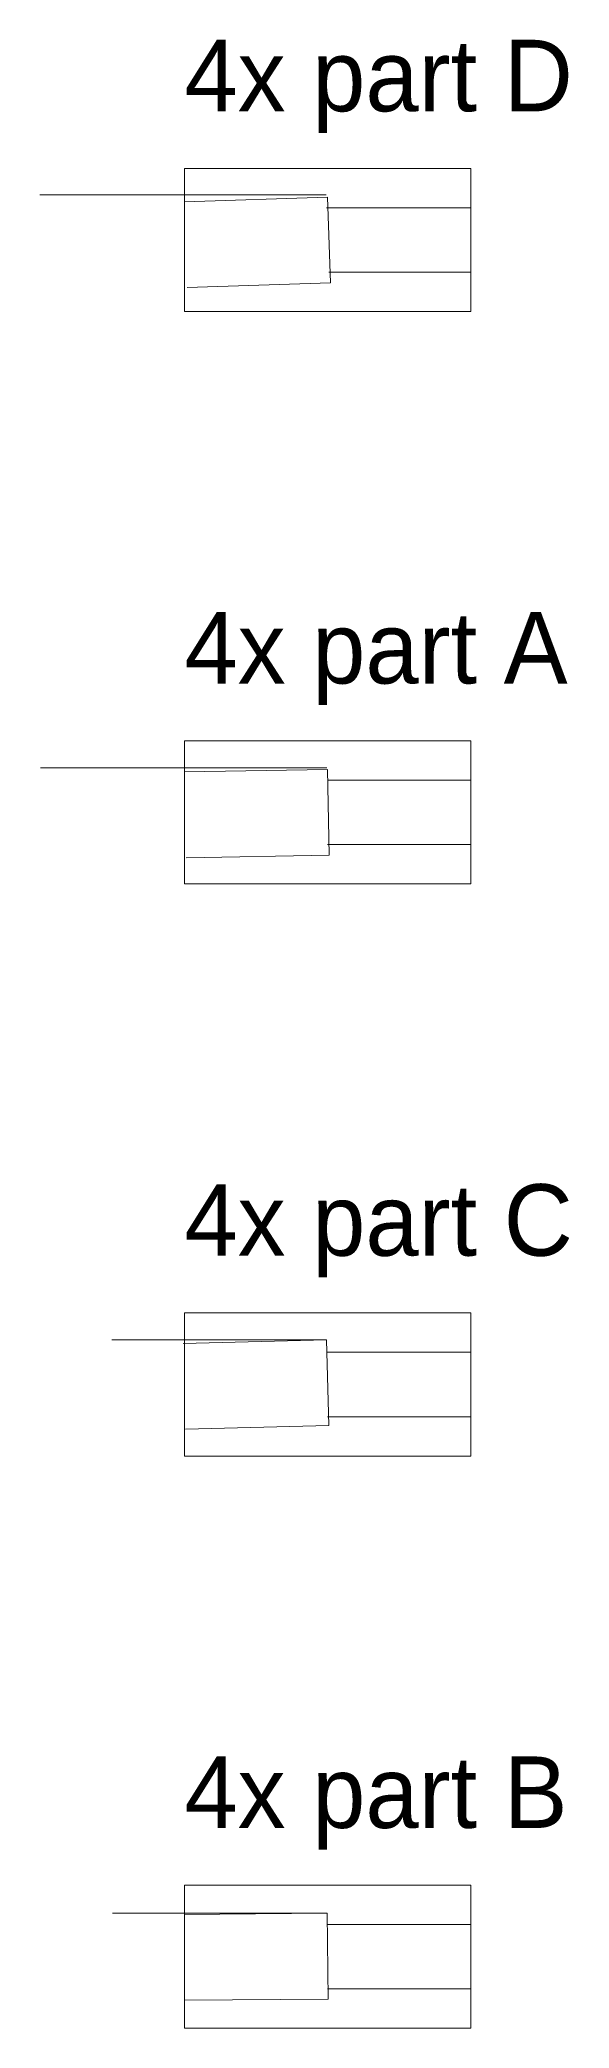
# Model space of a CAD drawing. Header units: millimetres. Extents: x -930 to 1800, y -2430 to 1500.
# Drawn here: x -310.1 to -273.1, y -2180 to -2041 of the extents above; entities that cross this region are included whole.
import ezdxf

# ---------------------------------------------------------------- set-up
doc = ezdxf.new("R2010")
doc.units = ezdxf.units.MM
for name, color, linetype, lineweight, true_color in [('dimension', 136, 'Continuous', 0, 0x008080), ('help', 6, 'Continuous', 0, 0xff00ff), ('housing', 3, 'Continuous', 0, 0x00ff00)]:
    doc.layers.add(name, color=color, linetype=linetype, lineweight=lineweight, true_color=true_color)
doc.styles.add('textstyle21', font='')
doc.styles.add('textstyle22', font='')
doc.styles.add('textstyle23', font='')
doc.styles.add('textstyle24', font='')
doc.styles.get('textstyle21').set_extended_font_data('American Typewriter')
doc.styles.get('textstyle22').set_extended_font_data('American Typewriter')
doc.styles.get('textstyle23').set_extended_font_data('American Typewriter')
doc.styles.get('textstyle24').set_extended_font_data('American Typewriter')

msp = doc.modelspace()

# ---------------------------------------------------------------- texts
at = {"layer": 'dimension', "char_height": 1, "attachment_point": 1}
for s, insert, style in [('\\H5;4x part D', (-300, -2041), 'textstyle21'), ('\\H5;4x part A', (-300, -2081), 'textstyle22'), ('\\H5;4x part C', (-300, -2121), 'textstyle23'), ('\\H5;4x part B', (-300, -2161), 'textstyle24')]:
    msp.add_mtext(s, dxfattribs=dict(at, insert=insert, style=style))

# ---------------------------------------------------------------- linework, layer by layer
at = {"layer": 'help'}
for p, q in [((-310.1, -2051.84), (-290.1, -2051.84)), ((-310.06, -2091.9), (-290.06, -2091.9)), ((-305.08, -2131.87), (-290.08, -2131.87)), ((-305.03, -2171.96), (-290.03, -2171.96))]:
    msp.add_line(p, q, dxfattribs=at)
at = {"layer": 'housing'}
for p, q in [((-300, -2050), (-300, -2060)), ((-280, -2050), (-300, -2050)), ((-280, -2060), (-280, -2050)), ((-300, -2052.32), (-290, -2052)), ((-290.07, -2052.75), (-280, -2052.75)), ((-290, -2052), (-289.81, -2058)), ((-289.81, -2058), (-299.81, -2058.31)), ((-280, -2057.25), (-289.92, -2057.25)), ((-300, -2060), (-280, -2060)), ((-300, -2090), (-300, -2100)), ((-280, -2090), (-300, -2090)), ((-280, -2100), (-280, -2090)), ((-290, -2092), (-300, -2092.18)), ((-290, -2092), (-289.89, -2098)), ((-290, -2092.75), (-280, -2092.75)), ((-290, -2097.25), (-280, -2097.25)), ((-289.89, -2098), (-299.89, -2098.18)), ((-300, -2100), (-280, -2100)), ((-300, -2130), (-300, -2140)), ((-280, -2130), (-300, -2130)), ((-280, -2140), (-280, -2130)), ((-300.08, -2132.14), (-290.08, -2131.87)), ((-290.08, -2131.87), (-289.92, -2137.86)), ((-290, -2132.75), (-280, -2132.75)), ((-290, -2137.25), (-280, -2137.25)), ((-289.92, -2137.86), (-299.92, -2138.13)), ((-300, -2140), (-280, -2140)), ((-300, -2170), (-300, -2180)), ((-280, -2170), (-300, -2170)), ((-280, -2180), (-280, -2170)), ((-300.03, -2172.04), (-290.03, -2171.96)), ((-290.03, -2171.96), (-289.97, -2177.96)), ((-290, -2172.75), (-280, -2172.75)), ((-289.97, -2177.96), (-299.97, -2178.04)), ((-290, -2177.25), (-280, -2177.25)), ((-300, -2180), (-280, -2180))]:
    msp.add_line(p, q, dxfattribs=at)

msp.set_redraw_order([(e.dxf.handle, doc.entitydb.next_handle()) for e in msp.query("TEXT MTEXT ATTDEF DIMENSION ARC_DIMENSION")])  # texts and dimensions are drawn at this point

doc.saveas('drawing.dxf')
